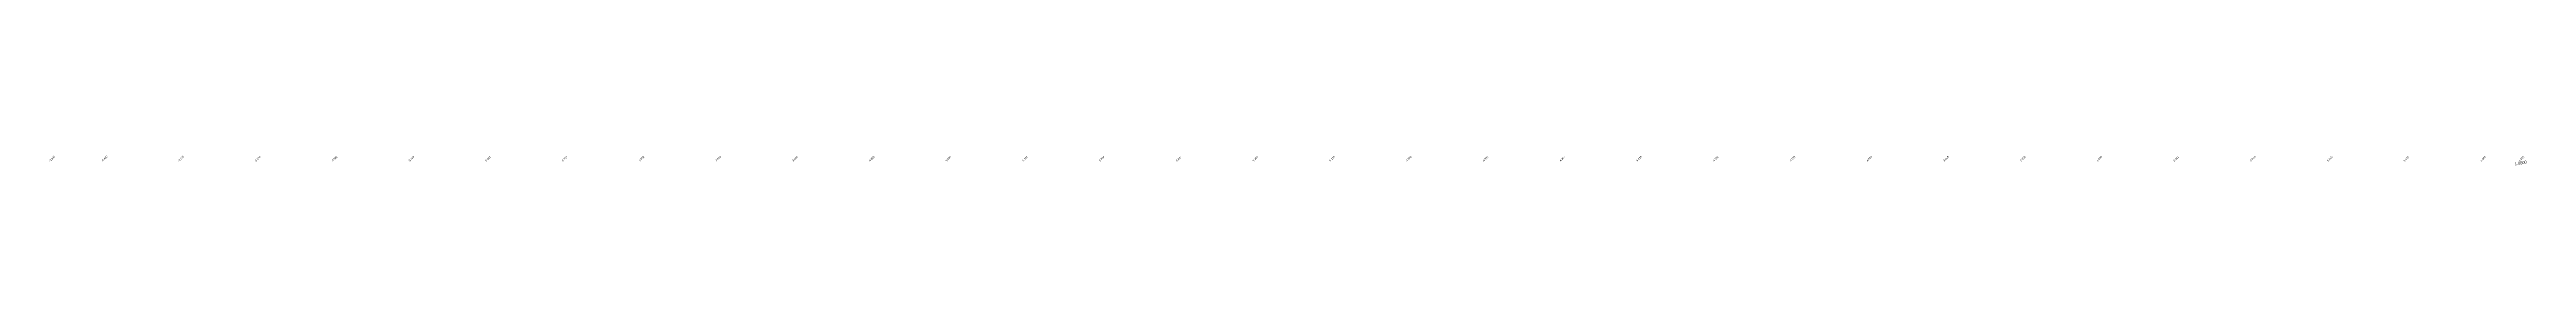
# Model space of a CAD drawing. Header units: metres. Extents: x 286386 to 287779, y 2079267 to 2080589.
# Drawn here: x 286946 to 287591, y 2079558 to 2079561 of the extents above; entities that cross this region are included whole.
import ezdxf
from ezdxf.enums import TextEntityAlignment as Align

# ---------------------------------------------------------------- set-up
doc = ezdxf.new("R2010")
doc.units = ezdxf.units.M
doc.header["$MEASUREMENT"] = 0
doc.layers.add('ESContAnn', color=231, linetype='Continuous')
doc.layers.add('ESElevation', color=150, linetype='Continuous')

msp = doc.modelspace()

# ---------------------------------------------------------------- texts
at = {"layer": 'ESContAnn'}
msp.add_text('1.0000', height=0.75, rotation=9.86581, dxfattribs=at).set_placement((287589.8, 2079558.89), align=Align.MIDDLE_CENTER)
at = {"layer": 'ESElevation'}
for s, p in [('-0.500', (286946.34, 2079560)), ('-0.482', (286960, 2079560)), ('-0.275', (286980, 2079560)), ('0.176', (287000, 2079560)), ('0.526', (287020, 2079560)), ('0.798', (287040, 2079560)), ('0.892', (287060, 2079560)), ('0.727', (287080, 2079560)), ('1.052', (287100, 2079560)), ('2.074', (287120, 2079560)), ('3.686', (287140, 2079560)), ('4.590', (287160, 2079560)), ('5.087', (287180, 2079560)), ('5.787', (287200, 2079560)), ('6.202', (287220, 2079560)), ('6.287', (287240, 2079560)), ('5.857', (287260, 2079560)), ('5.170', (287280, 2079560)), ('4.500', (287300, 2079560)), ('4.500', (287320, 2079560)), ('4.367', (287340, 2079560)), ('4.233', (287360, 2079560)), ('4.261', (287380, 2079560)), ('4.233', (287400, 2079560)), ('4.023', (287420, 2079560)), ('3.458', (287440, 2079560)), ('2.069', (287460, 2079560)), ('1.038', (287480, 2079560)), ('0.911', (287500, 2079560)), ('0.910', (287520, 2079560)), ('1.156', (287540, 2079560)), ('1.426', (287560, 2079560)), ('1.065', (287580, 2079560)), ('1.025', (287590, 2079560))]:
    msp.add_text(s, height=0.5, rotation=45, dxfattribs=at).set_placement(p, align=Align.MIDDLE_CENTER)

doc.saveas('drawing.dxf')
